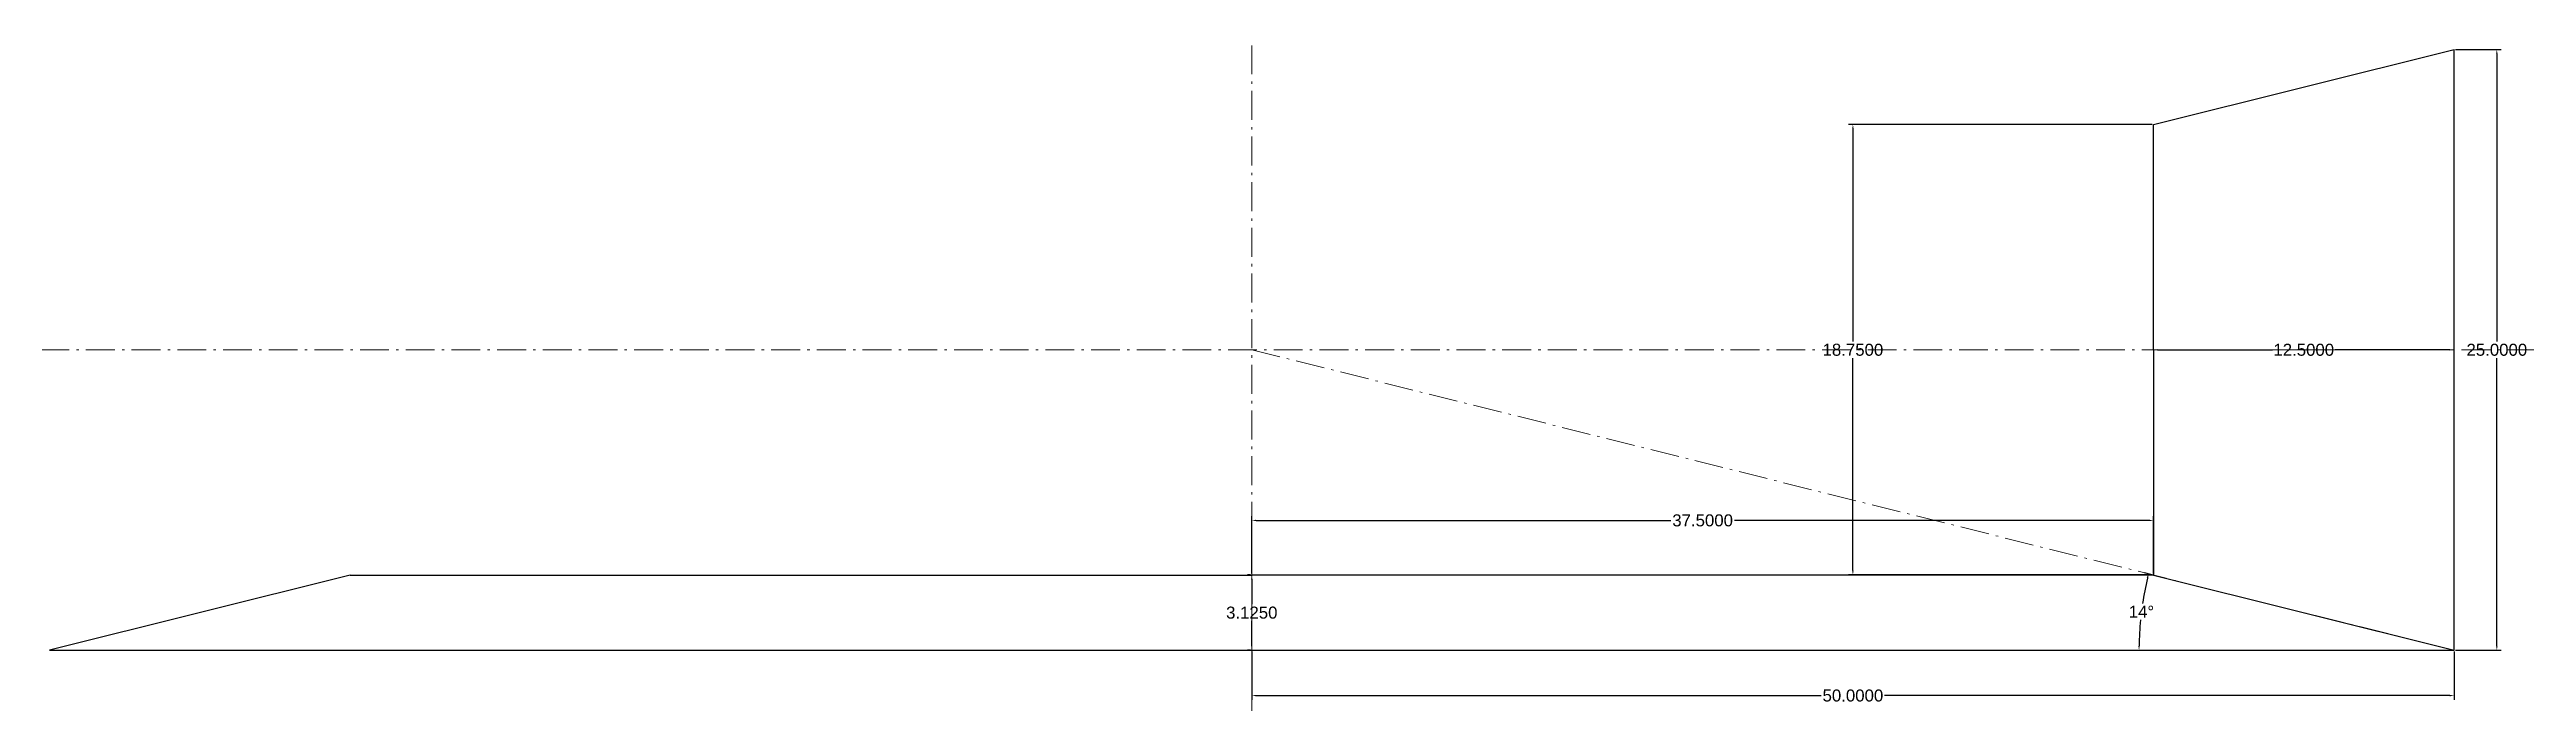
# Model space of a CAD drawing. Header units: centimetres. Extents: x 10 to 113, y 8 to 35.
import ezdxf

# ---------------------------------------------------------------- set-up
doc = ezdxf.new("R2010")
doc.units = ezdxf.units.CM
doc.linetypes.add('ACAD_ISO10W100', pattern=[18, 12, -3, 0, -3])
for name, color, linetype, lineweight in [('detalii', 201, 'Continuous', 20), ('dimesiuni', 111, 'Continuous', 15), ('linii de ajutor', 131, 'ACAD_ISO10W100', 20)]:
    doc.layers.add(name, color=color, linetype=linetype, lineweight=lineweight)
doc.layers.add('schita', color=7, linetype='Continuous')
doc.styles.get("Standard").update_dxf_attribs({"font": 'arial.ttf', "height": 0.5})
doc.dimstyles.get("Standard").update_dxf_attribs({"dimtxt": 0.18, "dimasz": 0.18, "dimexe": 0.18, "dimexo": 0.0625, "dimgap": 0.09, "dimtad": 0, "dimtih": 1, "dimtoh": 1, "dimdec": 4, "dimzin": 0, "dimdsep": 46, "dimtxsty": 'Standard', "dimcen": 0.09, "dimadec": 0, "dimazin": 0, "dimtfac": 1, "dimtdec": 4, "dimtofl": 0, "dimtmove": 0, "dimatfit": 3, "dimfxl": 1, "dimtolj": 1, "dimtzin": 0, "dimarcsym": 0})

# ---------------------------------------------------------------- blocks, each defined once
blk = doc.blocks.new('*D5')
at = {"layer": 'Defpoints', "color": 0, "transparency": 16777216}
for p in [(60, 13.13), (60, 10), (60, 10)]:
    blk.add_point(p, dxfattribs=at)
at = {"layer": 'dimesiuni', "color": 0, "lineweight": -2, "transparency": 16777216}
for p, q in [((59.94, 13.13), (59.82, 13.13)), ((60, 12.95), (60, 11.91)), ((60, 10.18), (60, 11.22)), ((59.94, 10), (59.82, 10))]:
    blk.add_line(p, q, dxfattribs=at)
at = {"layer": 'dimesiuni', "color": 0, "transparency": 16777216}
for points in [[(59.97, 12.95), (60.03, 12.95), (60, 13.13)], [(59.97, 10.18), (60.03, 10.18), (60, 10)]]:
    blk.add_solid(points, dxfattribs=at)
at = {"layer": 'dimesiuni', "color": 0, "transparency": 16777216, "insert": (60, 11.56), "char_height": 0.5, "attachment_point": 5}
blk.add_mtext('\\A1;3.1250', dxfattribs=at)
blk = doc.blocks.new('*D6')
at = {"layer": 'Defpoints', "color": 0, "transparency": 16777216}
for p in [(97.5, 22.5), (110, 22.5), (110, 22.5)]:
    blk.add_point(p, dxfattribs=at)
at = {"layer": 'dimesiuni', "color": 0, "lineweight": -2, "transparency": 16777216}
for p, q in [((97.5, 22.56), (97.5, 22.68)), ((110, 22.56), (110, 22.68)), ((97.68, 22.5), (102.45, 22.5)), ((109.82, 22.5), (105.05, 22.5))]:
    blk.add_line(p, q, dxfattribs=at)
at = {"layer": 'dimesiuni', "color": 0, "transparency": 16777216}
for points in [[(97.68, 22.53), (97.68, 22.47), (97.5, 22.5)], [(109.82, 22.53), (109.82, 22.47), (110, 22.5)]]:
    blk.add_solid(points, dxfattribs=at)
at = {"layer": 'dimesiuni', "color": 0, "transparency": 16777216, "insert": (103.75, 22.5), "char_height": 0.5, "attachment_point": 5}
blk.add_mtext('\\A1;12.5000', dxfattribs=at)
blk = doc.blocks.new('*D7')
at = {"layer": 'Defpoints', "color": 0, "transparency": 16777216}
for p in [(97.5, 31.88), (85, 13.13), (97.5, 13.13)]:
    blk.add_point(p, dxfattribs=at)
at = {"layer": 'dimesiuni', "color": 0, "lineweight": -2, "transparency": 16777216}
for p, q in [((97.44, 31.88), (84.82, 31.88)), ((85, 31.7), (85, 22.85)), ((85, 13.31), (85, 22.15)), ((97.44, 13.13), (84.82, 13.13))]:
    blk.add_line(p, q, dxfattribs=at)
at = {"layer": 'dimesiuni', "color": 0, "transparency": 16777216}
for points in [[(84.97, 31.7), (85.03, 31.7), (85, 31.88)], [(84.97, 13.31), (85.03, 13.31), (85, 13.13)]]:
    blk.add_solid(points, dxfattribs=at)
at = {"layer": 'dimesiuni', "color": 0, "transparency": 16777216, "insert": (85, 22.5), "char_height": 0.5, "attachment_point": 5}
blk.add_mtext('\\A1;18.7500', dxfattribs=at)
blk = doc.blocks.new('*D8')
at = {"layer": 'Defpoints', "color": 0, "transparency": 16777216}
for p in [(110, 35), (111.78, 35), (110, 10)]:
    blk.add_point(p, dxfattribs=at)
at = {"layer": 'dimesiuni', "color": 0, "lineweight": -2, "transparency": 16777216}
for p, q in [((110.06, 35), (111.96, 35)), ((111.78, 34.82), (111.78, 22.85)), ((111.78, 10.18), (111.78, 22.15)), ((110.06, 10), (111.96, 10))]:
    blk.add_line(p, q, dxfattribs=at)
at = {"layer": 'dimesiuni', "color": 0, "transparency": 16777216}
for points in [[(111.75, 34.82), (111.81, 34.82), (111.78, 35)], [(111.75, 10.18), (111.81, 10.18), (111.78, 10)]]:
    blk.add_solid(points, dxfattribs=at)
at = {"layer": 'dimesiuni', "color": 0, "transparency": 16777216, "insert": (111.78, 22.5), "char_height": 0.5, "attachment_point": 5}
blk.add_mtext('\\A1;25.0000', dxfattribs=at)
blk = doc.blocks.new('*D9')
at = {"layer": 'Defpoints', "color": 0, "transparency": 16777216}
for p in [(97.5, 13.12), (97.08, 12.13), (10, 10), (110, 10), (110, 10)]:
    blk.add_point(p, dxfattribs=at)
at = {"layer": 'dimesiuni', "color": 0, "lineweight": -2, "transparency": 16777216}
blk.add_line((97.44, 13.14), (97.12, 13.22), dxfattribs=at)
for start, end in [(166.7512, 171.4762), (174.4827, 179.2126)]:
    blk.add_arc((110, 10), 13.1, start, end, dxfattribs=at)
at = {"layer": 'dimesiuni', "color": 0, "transparency": 16777216}
for points in [[(97.22, 13.01), (97.28, 12.99), (97.29, 13.18)], [(96.93, 10.18), (96.87, 10.18), (96.9, 10)]]:
    blk.add_solid(points, dxfattribs=at)
at = {"layer": 'dimesiuni', "color": 0, "transparency": 16777216, "insert": (97, 11.6), "char_height": 0.5, "attachment_point": 5}
blk.add_mtext('\\A1;14°', dxfattribs=at)
blk = doc.blocks.new('*D10')
at = {"layer": 'Defpoints', "color": 0, "transparency": 16777216}
for p in [(97.5, 15.4), (60, 13.12), (97.5, 13.12)]:
    blk.add_point(p, dxfattribs=at)
at = {"layer": 'dimesiuni', "color": 0, "lineweight": -2, "transparency": 16777216}
for p, q in [((60, 13.19), (60, 15.58)), ((97.5, 13.19), (97.5, 15.58)), ((60.18, 15.4), (77.43, 15.4)), ((97.32, 15.4), (80.07, 15.4))]:
    blk.add_line(p, q, dxfattribs=at)
at = {"layer": 'dimesiuni', "color": 0, "transparency": 16777216}
for points in [[(60.18, 15.43), (60.18, 15.37), (60, 15.4)], [(97.32, 15.43), (97.32, 15.37), (97.5, 15.4)]]:
    blk.add_solid(points, dxfattribs=at)
at = {"layer": 'dimesiuni', "color": 0, "transparency": 16777216, "insert": (78.75, 15.4), "char_height": 0.5, "attachment_point": 5}
blk.add_mtext('\\A1;37.5000', dxfattribs=at)
blk = doc.blocks.new('*D11')
at = {"layer": 'Defpoints', "color": 0, "transparency": 16777216}
for p in [(60, 10), (110, 10), (110, 8.11)]:
    blk.add_point(p, dxfattribs=at)
at = {"layer": 'dimesiuni', "color": 0, "lineweight": -2, "transparency": 16777216}
for p, q in [((60, 9.94), (60, 7.93)), ((110, 9.94), (110, 7.93)), ((60.18, 8.11), (83.68, 8.11)), ((109.82, 8.11), (86.32, 8.11))]:
    blk.add_line(p, q, dxfattribs=at)
at = {"layer": 'dimesiuni', "color": 0, "transparency": 16777216}
for points in [[(60.18, 8.14), (60.18, 8.08), (60, 8.11)], [(109.82, 8.14), (109.82, 8.08), (110, 8.11)]]:
    blk.add_solid(points, dxfattribs=at)
at = {"layer": 'dimesiuni', "color": 0, "transparency": 16777216, "insert": (85, 8.11), "char_height": 0.5, "attachment_point": 5}
blk.add_mtext('\\A1;50.0000', dxfattribs=at)

msp = doc.modelspace()

# ---------------------------------------------------------------- linework, layer by layer
at = {"layer": 'detalii'}
msp.add_line((110, 22.5), (97.5, 22.5), dxfattribs=at)
at = {"layer": 'linii de ajutor', "ltscale": 0.1}
msp.add_line((60, 22.5), (110, 10), dxfattribs=at)
for p, direction in [((60, 10), (0, 1)), ((110, 22.5), (-1, 0))]:
    msp.add_xline(p, direction, dxfattribs=at)
at = {"layer": 'schita'}
for p, q in [((97.5, 31.875), (110, 35)), ((110, 10), (110, 35)), ((97.5, 22.5), (97.5, 31.875)), ((97.5, 22.5), (97.5, 13.125)), ((22.5, 13.125), (10, 10)), ((22.5, 13.125), (60, 13.125)), ((97.5, 13.125), (60, 13.125)), ((97.5, 13.125), (110, 10)), ((10, 10), (110, 10))]:
    msp.add_line(p, q, dxfattribs=at)

# ---------------------------------------------------------------- dimensions: what is measured, and where the dimension line sits
at = {"layer": 'dimesiuni'}
for base, p1, p2, picture, middle in [((111.7772, 35), (110, 10), (110, 35), '*D8', (111.7772, 22.5)), ((85, 13.125), (97.5, 31.875), (97.5, 13.125), '*D7', (85, 22.5)), ((60, 10), (60, 13.125), (60, 10), '*D5', (60, 11.5625))]:
    dim = msp.add_linear_dim(base=base, p1=p1, p2=p2, angle=90, dimstyle='Standard', dxfattribs=at)
    dim.commit()
    dim.dimension.update_dxf_attribs({"geometry": picture, "text_midpoint": middle})
for base, p1, p2, picture, middle in [((110, 22.5), (97.5, 22.5), (110, 22.5), '*D6', (103.75, 22.5)), ((97.5, 15.39741), (60, 13.125), (97.5, 13.125), '*D10', (78.75, 15.39741)), ((110, 8.1087), (60, 10), (110, 10), '*D11', (85, 8.1087))]:
    dim = msp.add_linear_dim(base=base, p1=p1, p2=p2, dimstyle='Standard', dxfattribs=at)
    dim.commit()
    dim.dimension.update_dxf_attribs({"geometry": picture, "text_midpoint": middle})
dim = msp.add_angular_dim_2l(base=(97.07686, 12.12956), line1=((10, 10), (110, 10)), line2=((97.5, 13.125), (110, 10)), dimstyle='Standard', dxfattribs=at)
dim.commit()
dim.dimension.update_dxf_attribs({"geometry": '*D9', "text_midpoint": (97.00071, 11.60029)})

doc.saveas('drawing.dxf')
